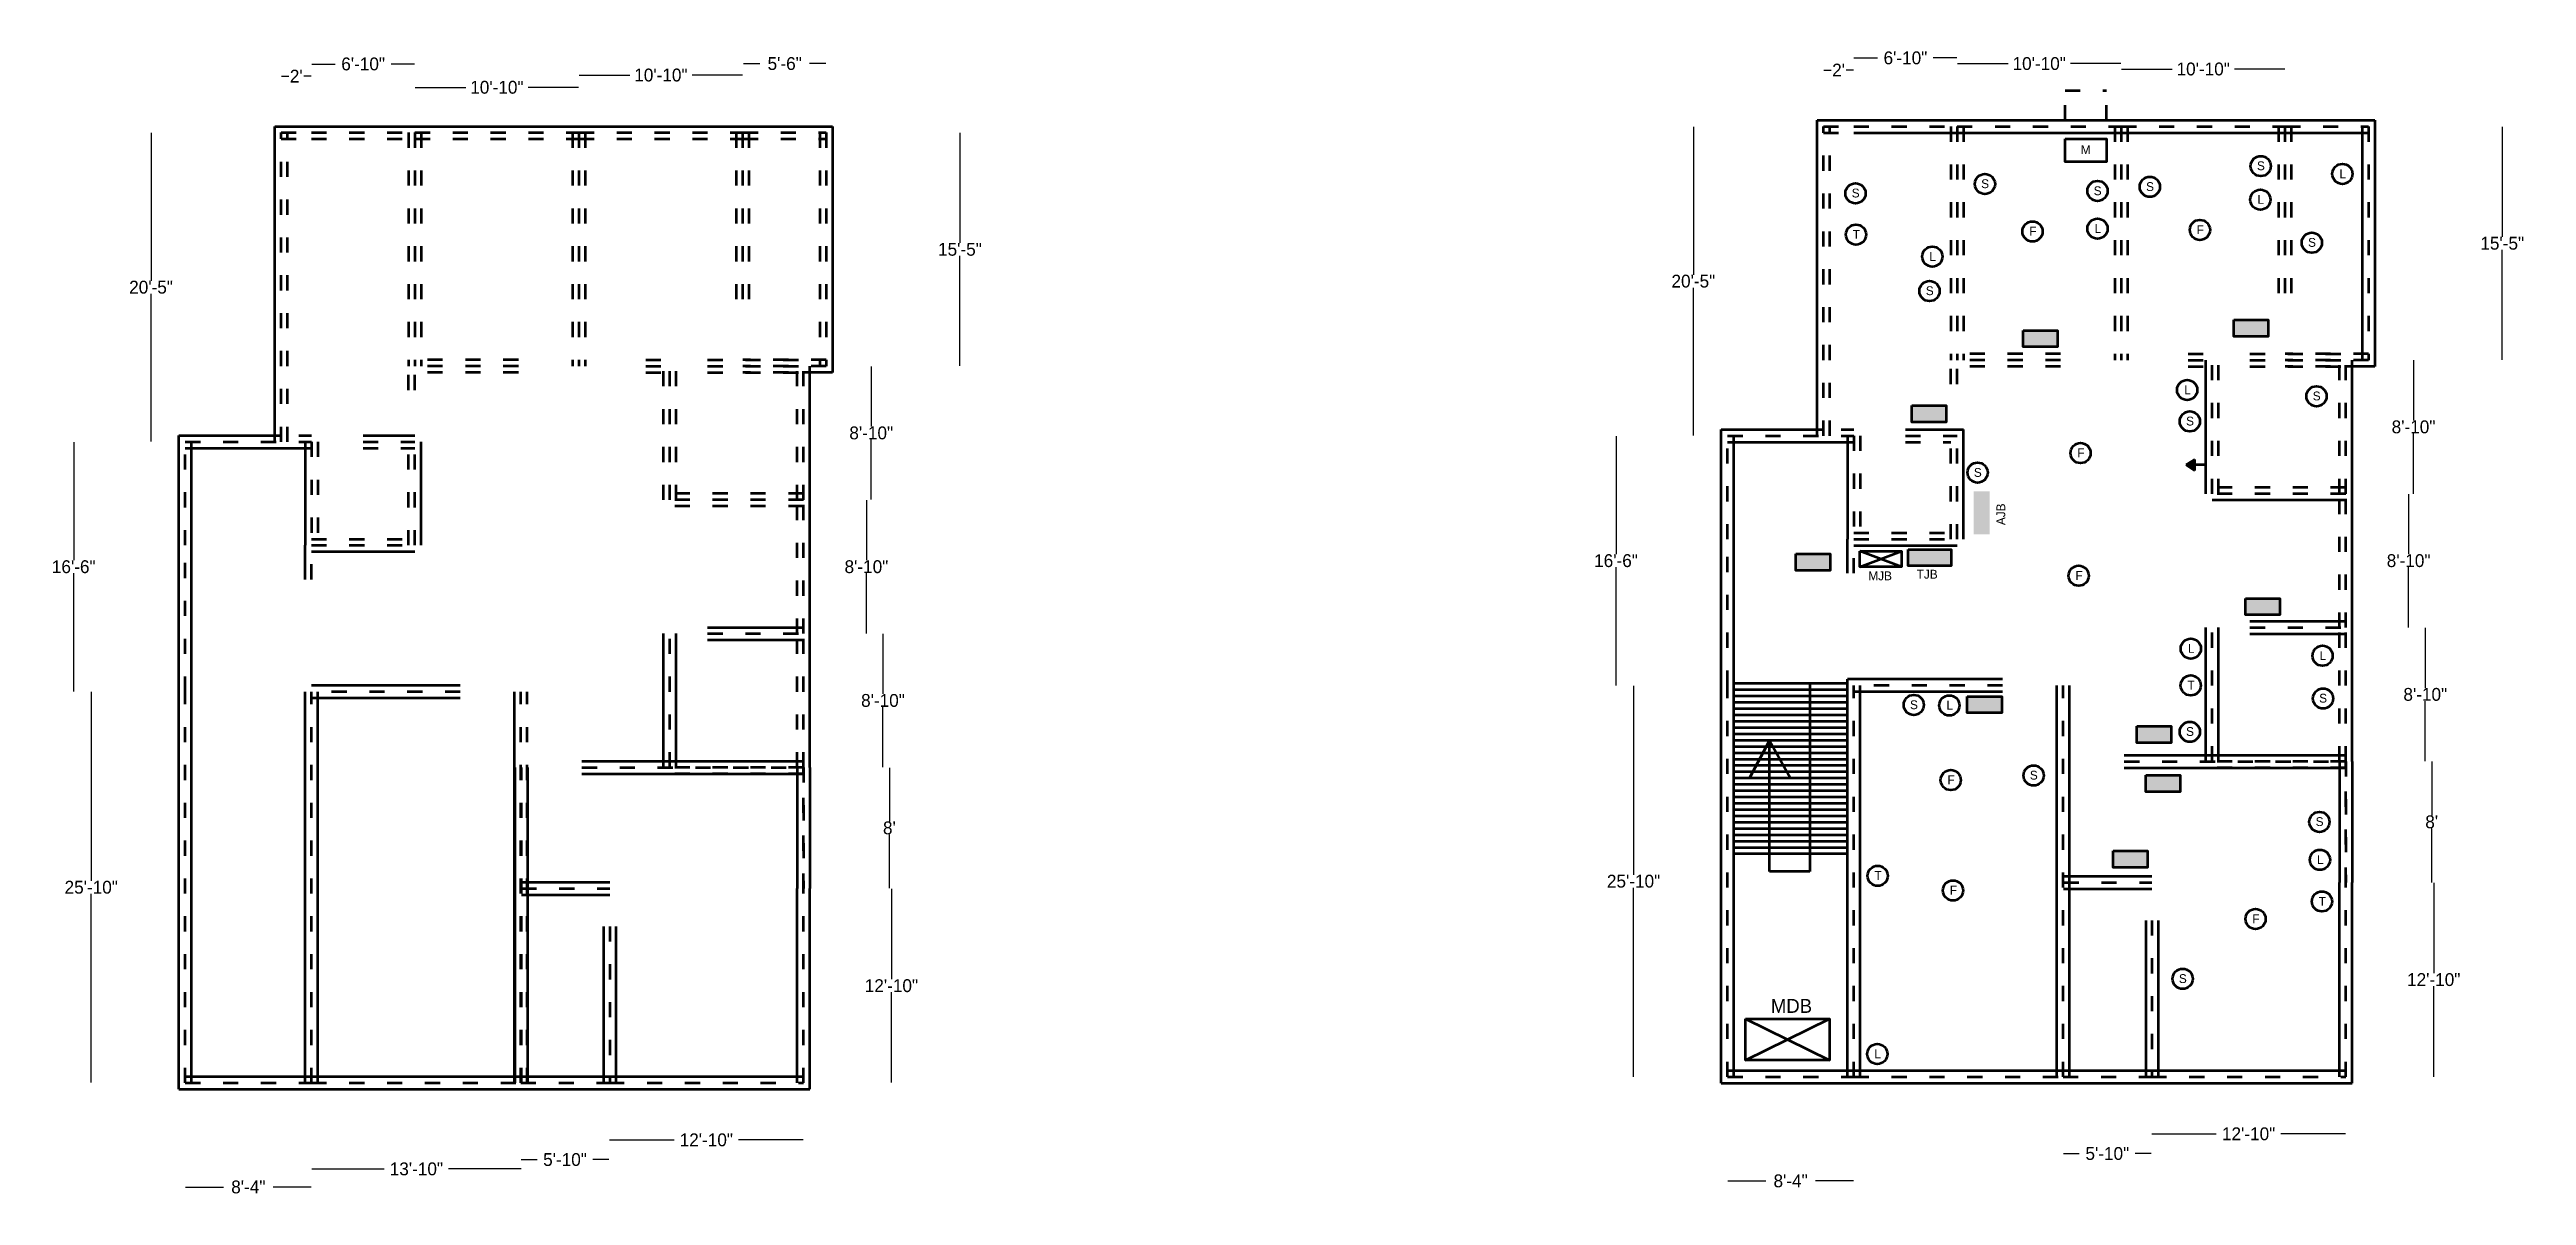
# Model space of a CAD drawing. Header units: inches. Extents: x -152 to 1811, y -118 to 790.
import ezdxf

# ---------------------------------------------------------------- set-up
doc = ezdxf.new("R2010")
doc.units = ezdxf.units.IN
doc.header["$MEASUREMENT"] = 0
doc.linetypes.add('ACAD_ISO03W100', pattern=[30, 12, -18])
doc.dimstyles.get("Standard").update_dxf_attribs({"dimtxt": 10.18, "dimasz": 0.18, "dimexe": 0.18, "dimexo": 0.0625, "dimgap": 0.09, "dimtad": 0, "dimtih": 1, "dimtoh": 1, "dimdec": 0, "dimzin": 0, "dimdsep": 46, "dimlunit": 3, "dimtxsty": 'Standard', "dimcen": 0.09, "dimse1": 1, "dimse2": 1, "dimadec": 0, "dimazin": 0, "dimtfac": 1, "dimtdec": 0, "dimtofl": 0, "dimtmove": 0, "dimatfit": 3, "dimfxl": 1, "dimtolj": 1, "dimtzin": 0, "dimarcsym": 0})

msp = doc.modelspace()

# ---------------------------------------------------------------- texts
at = {"lineweight": 100}
for s, insert, char_height, width, attachment_point in [('M', (1461.5, 714.2), 7, 25.201, 2), ('{\\T1.05;S}', (1381.9, 683.7), 7, 10.027, 5), ('{\\T1.05;\\C3;S}', (1600.5, 697.9), 7, 10.027, 5), ('L', (1665.2, 691.6), 7, 10.027, 5), ('{\\T1.05;S}', (1279.3, 676.3), 7, 10.027, 5), ('{\\T1.05;\\C3;S}', (1471.1, 678.1), 7, 10.027, 5), ('{\\T1.05;S}', (1512.6, 681.4), 7, 10.027, 5), ('L', (1600.2, 671.3), 7, 10.027, 5), ('F', (1419.6, 646.1), 7, 10.027, 5), ('L', (1471.1, 648.2), 7, 10.027, 5), ('F', (1552.3, 647.3), 7, 10.027, 5), ('T', (1279.7, 643.6), 7, 10.027, 5), ('L', (1340.2, 626.1), 7, 10.027, 5), ('{\\T1.05;S}', (1641, 637.2), 7, 10.027, 5), ('{\\T1.05;\\C3;S}', (1338, 598.9), 7, 10.027, 5), ('L', (1542.2, 520.4), 7, 10.027, 5), ('{\\T1.05;S}', (1644.7, 515.5), 7, 10.027, 5), ('{\\T1.05;\\C3;S}', (1544.3, 495.6), 7, 10.027, 5), ('F', (1457.7, 470.5), 7, 10.027, 5), ('{\\T1.05;S}', (1376.1, 454.9), 7, 10.027, 5), ('MJB', (1289.2, 376.5), 7, 10.685, 1), ('TJB', (1327.5, 377.8), 7, 10.685, 1), ('F', (1456.2, 373.3), 7, 10.027, 5), ('L', (1545.1, 315.5), 7, 10.027, 5), ('L', (1649.5, 309.8), 7, 10.027, 5), ('T', (1545, 286.4), 7, 10.027, 5), ('{\\T1.05;S}', (1649.8, 276), 7, 10.027, 5), ('{\\T1.05;\\C3;S}', (1325.5, 270.8), 7, 10.027, 5), ('L', (1353.7, 270.5), 7, 10.027, 5), ('{\\T1.05;\\C3;S}', (1544.3, 249.6), 7, 10.027, 5), ('{\\T1.05;S}', (1420.5, 215), 7, 10.027, 5), ('F', (1354.8, 211.3), 7, 10.027, 5), ('{\\T1.05;\\C3;S}', (1647, 178.2), 7, 10.027, 5), ('T', (1296.9, 135.5), 7, 10.027, 5), ('L', (1647.4, 148.1), 7, 10.027, 5), ('^I', (1296.4, 134.9), 7, 10.027, 5), ('F', (1356.6, 123.9), 7, 10.027, 5), ('T', (1649, 115.1), 7, 10.027, 5), ('F', (1596.4, 101.2), 7, 10.027, 5), ('{\\T1.05;S}', (1538.6, 53.8), 7, 10.027, 5), ('MDB', (1211.9, 37.7), 11, 45.46, 1), ('L', (1296.6, -5.8), 7, 10.027, 5)]:
    msp.add_mtext(s, dxfattribs=dict(at, insert=insert, char_height=char_height, width=width, attachment_point=attachment_point))
at = {"lineweight": 100, "insert": (1390.7, 413.2), "char_height": 7, "width": 10.685, "attachment_point": 1, "rotation": 90}
msp.add_mtext('AJB', dxfattribs=at)

# ---------------------------------------------------------------- blocks, each defined once
blk = doc.blocks.new('*D2')
at = {"color": 0, "linetype": 'Continuous', "lineweight": -2}
for p, q in [((498.9, 539), (498.9, 491.4)), ((498.9, 433.4), (498.9, 481))]:
    blk.add_line(p, q, dxfattribs=at)
at = {"color": 0, "linetype": 'ACAD_ISO03W100', "lineweight": 100}
for points in [[(498.9, 539), (499, 539), (498.9, 539.2)], [(498.9, 433.4), (499, 433.4), (498.9, 433.2)]]:
    blk.add_solid(points, dxfattribs=at)
at = {"layer": 'Defpoints', "color": 0, "linetype": 'ACAD_ISO03W100', "lineweight": 100}
for p in [(445.2, 539.2), (445.2, 433.2), (498.9, 433.2)]:
    blk.add_point(p, dxfattribs=at)
at = {"color": 0, "linetype": 'ACAD_ISO03W100', "lineweight": 100, "insert": (498.9, 486.2), "char_height": 10.18, "attachment_point": 5}
blk.add_mtext('\\A1;8\'-10"', dxfattribs=at)
blk = doc.blocks.new('*D5')
at = {"color": 0, "linetype": 'Continuous', "lineweight": -2}
for p, q in [((495.1, 433), (495.1, 385.4)), ((495.1, 327.4), (495.1, 375))]:
    blk.add_line(p, q, dxfattribs=at)
at = {"color": 0, "linetype": 'ACAD_ISO03W100', "lineweight": 100}
for points in [[(495, 433), (495.1, 433), (495.1, 433.2)], [(495, 327.4), (495.1, 327.4), (495.1, 327.2)]]:
    blk.add_solid(points, dxfattribs=at)
at = {"layer": 'Defpoints', "color": 0, "linetype": 'ACAD_ISO03W100', "lineweight": 100}
for p in [(445.3, 433.2), (445.2, 327.2), (495.1, 327.2)]:
    blk.add_point(p, dxfattribs=at)
at = {"color": 0, "linetype": 'ACAD_ISO03W100', "lineweight": 100, "insert": (495.1, 380.2), "char_height": 10.18, "attachment_point": 5}
blk.add_mtext('\\A1;8\'-10"', dxfattribs=at)
blk = doc.blocks.new('*D6')
at = {"color": 0, "linetype": 'Continuous', "lineweight": -2}
for p, q in [((508.2, 327), (508.2, 279.4)), ((508.2, 221.4), (508.2, 269))]:
    blk.add_line(p, q, dxfattribs=at)
at = {"color": 0, "linetype": 'ACAD_ISO03W100', "lineweight": 100}
for points in [[(508.2, 327), (508.3, 327), (508.2, 327.2)], [(508.2, 221.4), (508.3, 221.4), (508.2, 221.2)]]:
    blk.add_solid(points, dxfattribs=at)
at = {"layer": 'Defpoints', "color": 0, "linetype": 'ACAD_ISO03W100', "lineweight": 100}
for p in [(445.2, 327.2), (445.2, 221.2), (508.2, 221.2)]:
    blk.add_point(p, dxfattribs=at)
at = {"color": 0, "linetype": 'ACAD_ISO03W100', "lineweight": 100, "insert": (508.2, 274.2), "char_height": 10.18, "attachment_point": 5}
blk.add_mtext('\\A1;8\'-10"', dxfattribs=at)
blk = doc.blocks.new('*D8')
at = {"color": 0, "linetype": 'Continuous', "lineweight": -2}
for p, q in [((513.3, 221), (513.3, 178.4)), ((513.3, 125.4), (513.3, 168))]:
    blk.add_line(p, q, dxfattribs=at)
at = {"color": 0, "linetype": 'ACAD_ISO03W100', "lineweight": 100}
for points in [[(513.3, 221), (513.4, 221), (513.3, 221.2)], [(513.3, 125.4), (513.4, 125.4), (513.3, 125.2)]]:
    blk.add_solid(points, dxfattribs=at)
at = {"layer": 'Defpoints', "color": 0, "linetype": 'ACAD_ISO03W100', "lineweight": 100}
for p in [(445.2, 221.2), (445.2, 125.2), (513.3, 125.2)]:
    blk.add_point(p, dxfattribs=at)
at = {"color": 0, "linetype": 'ACAD_ISO03W100', "lineweight": 100, "insert": (513.3, 173.2), "char_height": 10.18, "attachment_point": 5}
blk.add_mtext("\\A1;8'", dxfattribs=at)
blk = doc.blocks.new('*D9')
at = {"color": 0, "linetype": 'Continuous', "lineweight": -2}
for p, q in [((514.9, 125), (514.9, 53.4)), ((514.9, -28.6), (514.9, 43))]:
    blk.add_line(p, q, dxfattribs=at)
at = {"color": 0, "linetype": 'ACAD_ISO03W100', "lineweight": 100}
for points in [[(514.9, 125), (514.9, 125), (514.9, 125.2)], [(514.9, -28.6), (514.9, -28.6), (514.9, -28.8)]]:
    blk.add_solid(points, dxfattribs=at)
at = {"layer": 'Defpoints', "color": 0, "linetype": 'ACAD_ISO03W100', "lineweight": 100}
for p in [(445.2, 125.2), (445.2, -28.8), (514.9, -28.8)]:
    blk.add_point(p, dxfattribs=at)
at = {"color": 0, "linetype": 'ACAD_ISO03W100', "lineweight": 100, "insert": (514.9, 48.2), "char_height": 10.18, "attachment_point": 5}
blk.add_mtext('\\A1;12\'-10"', dxfattribs=at)
blk = doc.blocks.new('*D10')
at = {"color": 0, "linetype": 'Continuous', "lineweight": -2}
for p, q in [((291.4, -74), (342.7, -74)), ((445, -74), (393.7, -74))]:
    blk.add_line(p, q, dxfattribs=at)
at = {"color": 0, "linetype": 'ACAD_ISO03W100', "lineweight": 100}
for points in [[(291.4, -74), (291.4, -74.1), (291.2, -74)], [(445, -74), (445, -74.1), (445.2, -74)]]:
    blk.add_solid(points, dxfattribs=at)
at = {"layer": 'Defpoints', "color": 0, "linetype": 'ACAD_ISO03W100', "lineweight": 100}
for p in [(291.2, -28.8), (445.2, -28.8), (291.2, -74)]:
    blk.add_point(p, dxfattribs=at)
at = {"color": 0, "linetype": 'ACAD_ISO03W100', "lineweight": 100, "insert": (368.2, -74), "char_height": 10.18, "attachment_point": 5}
blk.add_mtext('\\A1;12\'-10"', dxfattribs=at)
blk = doc.blocks.new('*D11')
at = {"color": 0, "linetype": 'Continuous', "lineweight": -2}
for p, q in [((221.4, -89.6), (234.1, -89.6)), ((291, -89.6), (278.3, -89.6))]:
    blk.add_line(p, q, dxfattribs=at)
at = {"color": 0, "linetype": 'ACAD_ISO03W100', "lineweight": 100}
for points in [[(221.4, -89.5), (221.4, -89.6), (221.2, -89.6)], [(291, -89.5), (291, -89.6), (291.2, -89.6)]]:
    blk.add_solid(points, dxfattribs=at)
at = {"layer": 'Defpoints', "color": 0, "linetype": 'ACAD_ISO03W100', "lineweight": 100}
for p in [(221.2, -28.8), (291.2, -28.8), (221.2, -89.6)]:
    blk.add_point(p, dxfattribs=at)
at = {"color": 0, "linetype": 'ACAD_ISO03W100', "lineweight": 100, "insert": (256.2, -89.6), "char_height": 10.18, "attachment_point": 5}
blk.add_mtext('\\A1;5\'-10"', dxfattribs=at)
blk = doc.blocks.new('*D12')
at = {"color": 0, "linetype": 'Continuous', "lineweight": -2}
for p, q in [((55.4, -97), (112.9, -97)), ((221.4, -97), (163.9, -97))]:
    blk.add_line(p, q, dxfattribs=at)
at = {"color": 0, "linetype": 'ACAD_ISO03W100', "lineweight": 100}
for points in [[(55.4, -97), (55.4, -97.1), (55.2, -97)], [(221.4, -97), (221.4, -97.1), (221.6, -97)]]:
    blk.add_solid(points, dxfattribs=at)
at = {"layer": 'Defpoints', "color": 0, "linetype": 'ACAD_ISO03W100', "lineweight": 100}
for p in [(55.2, -28.8), (221.6, -28.8), (55.2, -97)]:
    blk.add_point(p, dxfattribs=at)
at = {"color": 0, "linetype": 'ACAD_ISO03W100', "lineweight": 100, "insert": (138.4, -97), "char_height": 10.18, "attachment_point": 5}
blk.add_mtext('\\A1;13\'-10"', dxfattribs=at)
blk = doc.blocks.new('*D13')
at = {"color": 0, "linetype": 'Continuous', "lineweight": -2}
for p, q in [((-44.6, -111.3), (-14.4, -111.3)), ((55, -111.3), (24.8, -111.3))]:
    blk.add_line(p, q, dxfattribs=at)
at = {"color": 0, "linetype": 'ACAD_ISO03W100', "lineweight": 100}
for points in [[(-44.6, -111.3), (-44.6, -111.3), (-44.8, -111.3)], [(55, -111.3), (55, -111.3), (55.2, -111.3)]]:
    blk.add_solid(points, dxfattribs=at)
at = {"layer": 'Defpoints', "color": 0, "linetype": 'ACAD_ISO03W100', "lineweight": 100}
for p in [(-44.8, -28.8), (55.2, -28.8), (-44.8, -111.3)]:
    blk.add_point(p, dxfattribs=at)
at = {"color": 0, "linetype": 'ACAD_ISO03W100', "lineweight": 100, "insert": (5.2, -111.3), "char_height": 10.18, "attachment_point": 5}
blk.add_mtext('\\A1;8\'-4"', dxfattribs=at)
blk = doc.blocks.new('*D14')
at = {"color": 0, "linetype": 'Continuous', "lineweight": -2}
for p, q in [((-119.3, 281), (-119.3, 131.4)), ((-119.3, -28.6), (-119.3, 121))]:
    blk.add_line(p, q, dxfattribs=at)
at = {"color": 0, "linetype": 'ACAD_ISO03W100', "lineweight": 100}
for points in [[(-119.3, 281), (-119.3, 281), (-119.3, 281.2)], [(-119.3, -28.6), (-119.3, -28.6), (-119.3, -28.8)]]:
    blk.add_solid(points, dxfattribs=at)
at = {"layer": 'Defpoints', "color": 0, "linetype": 'ACAD_ISO03W100', "lineweight": 100}
for p in [(-119.3, 281.2), (-44.8, 281.2), (-44.8, -28.8)]:
    blk.add_point(p, dxfattribs=at)
at = {"color": 0, "linetype": 'ACAD_ISO03W100', "lineweight": 100, "insert": (-119.3, 126.2), "char_height": 10.18, "attachment_point": 5}
blk.add_mtext('\\A1;25\'-10"', dxfattribs=at)
blk = doc.blocks.new('*D15')
at = {"color": 0, "linetype": 'Continuous', "lineweight": -2}
for p, q in [((-133.2, 479), (-133.2, 385.4)), ((-133.2, 281.4), (-133.2, 375))]:
    blk.add_line(p, q, dxfattribs=at)
at = {"color": 0, "linetype": 'ACAD_ISO03W100', "lineweight": 100}
for points in [[(-133.2, 479), (-133.1, 479), (-133.2, 479.2)], [(-133.2, 281.4), (-133.1, 281.4), (-133.2, 281.2)]]:
    blk.add_solid(points, dxfattribs=at)
at = {"layer": 'Defpoints', "color": 0, "linetype": 'ACAD_ISO03W100', "lineweight": 100}
for p in [(-133.2, 479.2), (-44.8, 479.2), (-44.8, 281.2)]:
    blk.add_point(p, dxfattribs=at)
at = {"color": 0, "linetype": 'ACAD_ISO03W100', "lineweight": 100, "insert": (-133.2, 380.2), "char_height": 10.18, "attachment_point": 5}
blk.add_mtext('\\A1;16\'-6"', dxfattribs=at)
blk = doc.blocks.new('*D16')
at = {"color": 0, "linetype": 'Continuous', "lineweight": -2}
for p, q in [((-71.9, 724), (-71.9, 606.9)), ((-71.9, 479.4), (-71.9, 596.5))]:
    blk.add_line(p, q, dxfattribs=at)
at = {"color": 0, "linetype": 'ACAD_ISO03W100', "lineweight": 100}
for points in [[(-71.9, 724), (-71.9, 724), (-71.9, 724.2)], [(-71.9, 479.4), (-71.9, 479.4), (-71.9, 479.2)]]:
    blk.add_solid(points, dxfattribs=at)
at = {"layer": 'Defpoints', "color": 0, "linetype": 'ACAD_ISO03W100', "lineweight": 100}
for p in [(-71.9, 724.2), (31.2, 724.2), (31.2, 479.2)]:
    blk.add_point(p, dxfattribs=at)
at = {"color": 0, "linetype": 'ACAD_ISO03W100', "lineweight": 100, "insert": (-71.9, 601.7), "char_height": 10.18, "attachment_point": 5}
blk.add_mtext('\\A1;20\'-5"', dxfattribs=at)
blk = doc.blocks.new('*D17')
at = {"color": 0, "linetype": 'Continuous', "lineweight": -2}
for p, q in [((31.4, 769), (37.2, 769)), ((55, 769), (49.2, 769))]:
    blk.add_line(p, q, dxfattribs=at)
at = {"color": 0, "linetype": 'ACAD_ISO03W100', "lineweight": 100}
for points in [[(31.4, 769), (31.4, 768.9), (31.2, 769)], [(55, 769), (55, 768.9), (55.2, 769)]]:
    blk.add_solid(points, dxfattribs=at)
at = {"layer": 'Defpoints', "color": 0, "linetype": 'ACAD_ISO03W100', "lineweight": 100}
for p in [(55.2, 769), (31.2, 724.2), (55.2, 724.2)]:
    blk.add_point(p, dxfattribs=at)
at = {"color": 0, "linetype": 'ACAD_ISO03W100', "lineweight": 100, "insert": (43.2, 769), "char_height": 10.18, "attachment_point": 5}
blk.add_mtext("\\A1;2'", dxfattribs=at)
blk = doc.blocks.new('*D19')
at = {"color": 0, "linetype": 'Continuous', "lineweight": -2}
for p, q in [((55.4, 778.6), (74.1, 778.6)), ((137, 778.6), (118.3, 778.6))]:
    blk.add_line(p, q, dxfattribs=at)
at = {"color": 0, "linetype": 'ACAD_ISO03W100', "lineweight": 100}
for points in [[(55.4, 778.6), (55.4, 778.6), (55.2, 778.6)], [(137, 778.6), (137, 778.6), (137.2, 778.6)]]:
    blk.add_solid(points, dxfattribs=at)
at = {"layer": 'Defpoints', "color": 0, "linetype": 'ACAD_ISO03W100', "lineweight": 100}
for p in [(137.2, 778.6), (55.2, 724.2), (137.2, 724.2)]:
    blk.add_point(p, dxfattribs=at)
at = {"color": 0, "linetype": 'ACAD_ISO03W100', "lineweight": 100, "insert": (96.2, 778.6), "char_height": 10.18, "attachment_point": 5}
blk.add_mtext('\\A1;6\'-10"', dxfattribs=at)
blk = doc.blocks.new('*D20')
at = {"color": 0, "linetype": 'Continuous', "lineweight": -2}
for p, q in [((137.4, 760.1), (177.5, 760.1)), ((267, 760.1), (226.9, 760.1))]:
    blk.add_line(p, q, dxfattribs=at)
at = {"color": 0, "linetype": 'ACAD_ISO03W100', "lineweight": 100}
for points in [[(137.4, 760.1), (137.4, 760), (137.2, 760.1)], [(267, 760.1), (267, 760), (267.2, 760.1)]]:
    blk.add_solid(points, dxfattribs=at)
at = {"layer": 'Defpoints', "color": 0, "linetype": 'ACAD_ISO03W100', "lineweight": 100}
for p in [(267.2, 760.1), (137.2, 724.2), (267.2, 724.2)]:
    blk.add_point(p, dxfattribs=at)
at = {"color": 0, "linetype": 'ACAD_ISO03W100', "lineweight": 100, "insert": (202.2, 760.1), "char_height": 10.18, "attachment_point": 5}
blk.add_mtext('\\A1;10\'-10"', dxfattribs=at)
blk = doc.blocks.new('*D21')
at = {"color": 0, "linetype": 'Continuous', "lineweight": -2}
for p, q in [((267.4, 769.8), (307.5, 769.8)), ((397, 769.8), (356.9, 769.8))]:
    blk.add_line(p, q, dxfattribs=at)
at = {"color": 0, "linetype": 'ACAD_ISO03W100', "lineweight": 100}
for points in [[(267.4, 769.9), (267.4, 769.8), (267.2, 769.8)], [(397, 769.9), (397, 769.8), (397.2, 769.8)]]:
    blk.add_solid(points, dxfattribs=at)
at = {"layer": 'Defpoints', "color": 0, "linetype": 'ACAD_ISO03W100', "lineweight": 100}
for p in [(397.2, 769.8), (267.2, 724.2), (397.2, 724.2)]:
    blk.add_point(p, dxfattribs=at)
at = {"color": 0, "linetype": 'ACAD_ISO03W100', "lineweight": 100, "insert": (332.2, 769.8), "char_height": 10.18, "attachment_point": 5}
blk.add_mtext('\\A1;10\'-10"', dxfattribs=at)
blk = doc.blocks.new('*D22')
at = {"color": 0, "linetype": 'Continuous', "lineweight": -2}
for p, q in [((397.6, 778.9), (410.7, 778.9)), ((463, 778.9), (449.9, 778.9))]:
    blk.add_line(p, q, dxfattribs=at)
at = {"color": 0, "linetype": 'ACAD_ISO03W100', "lineweight": 100}
for points in [[(397.6, 779), (397.6, 778.9), (397.4, 778.9)], [(463, 779), (463, 778.9), (463.2, 778.9)]]:
    blk.add_solid(points, dxfattribs=at)
at = {"layer": 'Defpoints', "color": 0, "linetype": 'ACAD_ISO03W100', "lineweight": 100}
for p in [(463.2, 778.9), (397.4, 724.2), (463.2, 724.2)]:
    blk.add_point(p, dxfattribs=at)
at = {"color": 0, "linetype": 'ACAD_ISO03W100', "lineweight": 100, "insert": (430.3, 778.9), "char_height": 10.18, "attachment_point": 5}
blk.add_mtext('\\A1;5\'-6"', dxfattribs=at)
blk = doc.blocks.new('*D23')
at = {"color": 0, "linetype": 'Continuous', "lineweight": -2}
for p, q in [((569.2, 724), (569.2, 636.9)), ((569.2, 539.4), (569.2, 626.5))]:
    blk.add_line(p, q, dxfattribs=at)
at = {"color": 0, "linetype": 'ACAD_ISO03W100', "lineweight": 100}
for points in [[(569.2, 724), (569.3, 724), (569.2, 724.2)], [(569.2, 539.4), (569.3, 539.4), (569.2, 539.2)]]:
    blk.add_solid(points, dxfattribs=at)
at = {"layer": 'Defpoints', "color": 0, "linetype": 'ACAD_ISO03W100', "lineweight": 100}
for p in [(463.2, 724.2), (569.2, 724.2), (463.2, 539.2)]:
    blk.add_point(p, dxfattribs=at)
at = {"color": 0, "linetype": 'ACAD_ISO03W100', "lineweight": 100, "insert": (569.2, 631.7), "char_height": 10.18, "attachment_point": 5}
blk.add_mtext('\\A1;15\'-5"', dxfattribs=at)
blk = doc.blocks.new('*D43')
at = {"color": 0, "linetype": 'Continuous', "lineweight": -2}
for p, q in [((1721.3, 543.8), (1721.3, 496.1)), ((1721.3, 438.1), (1721.3, 485.8))]:
    blk.add_line(p, q, dxfattribs=at)
at = {"color": 0, "linetype": 'ACAD_ISO03W100', "lineweight": 100}
for points in [[(1721.3, 543.8), (1721.4, 543.8), (1721.3, 544)], [(1721.3, 438.1), (1721.4, 438.1), (1721.3, 438)]]:
    blk.add_solid(points, dxfattribs=at)
at = {"layer": 'Defpoints', "color": 0, "linetype": 'ACAD_ISO03W100', "lineweight": 100}
for p in [(1667.6, 544), (1667.6, 438), (1721.3, 438)]:
    blk.add_point(p, dxfattribs=at)
at = {"color": 0, "linetype": 'ACAD_ISO03W100', "lineweight": 100, "insert": (1721.3, 491), "char_height": 10.18, "attachment_point": 5}
blk.add_mtext('\\A1;8\'-10"', dxfattribs=at)
blk = doc.blocks.new('*D44')
at = {"color": 0, "linetype": 'Continuous', "lineweight": -2}
for p, q in [((1717.4, 437.8), (1717.4, 390.1)), ((1717.4, 332.1), (1717.4, 379.8))]:
    blk.add_line(p, q, dxfattribs=at)
at = {"color": 0, "linetype": 'ACAD_ISO03W100', "lineweight": 100}
for points in [[(1717.4, 437.8), (1717.5, 437.8), (1717.4, 438)], [(1717.4, 332.1), (1717.5, 332.1), (1717.4, 332)]]:
    blk.add_solid(points, dxfattribs=at)
at = {"layer": 'Defpoints', "color": 0, "linetype": 'ACAD_ISO03W100', "lineweight": 100}
for p in [(1667.7, 438), (1667.6, 332), (1717.4, 332)]:
    blk.add_point(p, dxfattribs=at)
at = {"color": 0, "linetype": 'ACAD_ISO03W100', "lineweight": 100, "insert": (1717.4, 385), "char_height": 10.18, "attachment_point": 5}
blk.add_mtext('\\A1;8\'-10"', dxfattribs=at)
blk = doc.blocks.new('*D45')
at = {"color": 0, "linetype": 'Continuous', "lineweight": -2}
for p, q in [((1730.6, 331.8), (1730.6, 284.1)), ((1730.6, 226.1), (1730.6, 273.8))]:
    blk.add_line(p, q, dxfattribs=at)
at = {"color": 0, "linetype": 'ACAD_ISO03W100', "lineweight": 100}
for points in [[(1730.6, 331.8), (1730.7, 331.8), (1730.6, 332)], [(1730.6, 226.1), (1730.7, 226.1), (1730.6, 226)]]:
    blk.add_solid(points, dxfattribs=at)
at = {"layer": 'Defpoints', "color": 0, "linetype": 'ACAD_ISO03W100', "lineweight": 100}
for p in [(1667.6, 332), (1667.6, 226), (1730.6, 226)]:
    blk.add_point(p, dxfattribs=at)
at = {"color": 0, "linetype": 'ACAD_ISO03W100', "lineweight": 100, "insert": (1730.6, 279), "char_height": 10.18, "attachment_point": 5}
blk.add_mtext('\\A1;8\'-10"', dxfattribs=at)
blk = doc.blocks.new('*D46')
at = {"color": 0, "linetype": 'Continuous', "lineweight": -2}
for p, q in [((1735.7, 225.8), (1735.7, 183.1)), ((1735.7, 130.1), (1735.7, 172.8))]:
    blk.add_line(p, q, dxfattribs=at)
at = {"color": 0, "linetype": 'ACAD_ISO03W100', "lineweight": 100}
for points in [[(1735.7, 225.8), (1735.7, 225.8), (1735.7, 226)], [(1735.7, 130.1), (1735.7, 130.1), (1735.7, 130)]]:
    blk.add_solid(points, dxfattribs=at)
at = {"layer": 'Defpoints', "color": 0, "linetype": 'ACAD_ISO03W100', "lineweight": 100}
for p in [(1667.6, 226), (1667.6, 130), (1735.7, 130)]:
    blk.add_point(p, dxfattribs=at)
at = {"color": 0, "linetype": 'ACAD_ISO03W100', "lineweight": 100, "insert": (1735.7, 178), "char_height": 10.18, "attachment_point": 5}
blk.add_mtext("\\A1;8'", dxfattribs=at)
blk = doc.blocks.new('*D47')
at = {"color": 0, "linetype": 'Continuous', "lineweight": -2}
for p, q in [((1737.3, 129.8), (1737.3, 58.1)), ((1737.3, -23.9), (1737.3, 47.8))]:
    blk.add_line(p, q, dxfattribs=at)
at = {"color": 0, "linetype": 'ACAD_ISO03W100', "lineweight": 100}
for points in [[(1737.2, 129.8), (1737.3, 129.8), (1737.3, 130)], [(1737.2, -23.9), (1737.3, -23.9), (1737.3, -24)]]:
    blk.add_solid(points, dxfattribs=at)
at = {"layer": 'Defpoints', "color": 0, "linetype": 'ACAD_ISO03W100', "lineweight": 100}
for p in [(1667.6, 130), (1667.6, -24), (1737.3, -24)]:
    blk.add_point(p, dxfattribs=at)
at = {"color": 0, "linetype": 'ACAD_ISO03W100', "lineweight": 100, "insert": (1737.3, 53), "char_height": 10.18, "attachment_point": 5}
blk.add_mtext('\\A1;12\'-10"', dxfattribs=at)
blk = doc.blocks.new('*D48')
at = {"color": 0, "linetype": 'Continuous', "lineweight": -2}
for p, q in [((1513.8, -69.2), (1565, -69.2)), ((1667.4, -69.2), (1616.1, -69.2))]:
    blk.add_line(p, q, dxfattribs=at)
at = {"color": 0, "linetype": 'ACAD_ISO03W100', "lineweight": 100}
for points in [[(1513.8, -69.2), (1513.8, -69.3), (1513.6, -69.2)], [(1667.4, -69.2), (1667.4, -69.3), (1667.6, -69.2)]]:
    blk.add_solid(points, dxfattribs=at)
at = {"layer": 'Defpoints', "color": 0, "linetype": 'ACAD_ISO03W100', "lineweight": 100}
for p in [(1513.6, -24), (1667.6, -24), (1513.6, -69.2)]:
    blk.add_point(p, dxfattribs=at)
at = {"color": 0, "linetype": 'ACAD_ISO03W100', "lineweight": 100, "insert": (1590.6, -69.2), "char_height": 10.18, "attachment_point": 5}
blk.add_mtext('\\A1;12\'-10"', dxfattribs=at)
blk = doc.blocks.new('*D49')
at = {"color": 0, "linetype": 'Continuous', "lineweight": -2}
for p, q in [((1443.8, -84.8), (1456.4, -84.8)), ((1513.4, -84.8), (1500.7, -84.8))]:
    blk.add_line(p, q, dxfattribs=at)
at = {"color": 0, "linetype": 'ACAD_ISO03W100', "lineweight": 100}
for points in [[(1443.8, -84.8), (1443.8, -84.8), (1443.6, -84.8)], [(1513.4, -84.8), (1513.4, -84.8), (1513.6, -84.8)]]:
    blk.add_solid(points, dxfattribs=at)
at = {"layer": 'Defpoints', "color": 0, "linetype": 'ACAD_ISO03W100', "lineweight": 100}
for p in [(1443.6, -24), (1513.6, -24), (1443.6, -84.8)]:
    blk.add_point(p, dxfattribs=at)
at = {"color": 0, "linetype": 'ACAD_ISO03W100', "lineweight": 100, "insert": (1478.6, -84.8), "char_height": 10.18, "attachment_point": 5}
blk.add_mtext('\\A1;5\'-10"', dxfattribs=at)
blk = doc.blocks.new('*D51')
at = {"color": 0, "linetype": 'Continuous', "lineweight": -2}
for p, q in [((1177.8, -106.5), (1208, -106.5)), ((1277.4, -106.5), (1247.2, -106.5))]:
    blk.add_line(p, q, dxfattribs=at)
at = {"color": 0, "linetype": 'ACAD_ISO03W100', "lineweight": 100}
for points in [[(1177.8, -106.5), (1177.8, -106.6), (1177.6, -106.5)], [(1277.4, -106.5), (1277.4, -106.6), (1277.6, -106.5)]]:
    blk.add_solid(points, dxfattribs=at)
at = {"layer": 'Defpoints', "color": 0, "linetype": 'ACAD_ISO03W100', "lineweight": 100}
for p in [(1177.6, -24), (1277.6, -24), (1177.6, -106.5)]:
    blk.add_point(p, dxfattribs=at)
at = {"color": 0, "linetype": 'ACAD_ISO03W100', "lineweight": 100, "insert": (1227.6, -106.5), "char_height": 10.18, "attachment_point": 5}
blk.add_mtext('\\A1;8\'-4"', dxfattribs=at)
blk = doc.blocks.new('*D52')
at = {"color": 0, "linetype": 'Continuous', "lineweight": -2}
for p, q in [((1103.1, 285.8), (1103.1, 136.1)), ((1103.1, -23.9), (1103.1, 125.8))]:
    blk.add_line(p, q, dxfattribs=at)
at = {"color": 0, "linetype": 'ACAD_ISO03W100', "lineweight": 100}
for points in [[(1103, 285.8), (1103.1, 285.8), (1103.1, 286)], [(1103, -23.9), (1103.1, -23.9), (1103.1, -24)]]:
    blk.add_solid(points, dxfattribs=at)
at = {"layer": 'Defpoints', "color": 0, "linetype": 'ACAD_ISO03W100', "lineweight": 100}
for p in [(1103.1, 286), (1177.6, 286), (1177.6, -24)]:
    blk.add_point(p, dxfattribs=at)
at = {"color": 0, "linetype": 'ACAD_ISO03W100', "lineweight": 100, "insert": (1103.1, 131), "char_height": 10.18, "attachment_point": 5}
blk.add_mtext('\\A1;25\'-10"', dxfattribs=at)
blk = doc.blocks.new('*D53')
at = {"color": 0, "linetype": 'Continuous', "lineweight": -2}
for p, q in [((1089.2, 483.8), (1089.2, 390.1)), ((1089.2, 286.1), (1089.2, 379.8))]:
    blk.add_line(p, q, dxfattribs=at)
at = {"color": 0, "linetype": 'ACAD_ISO03W100', "lineweight": 100}
for points in [[(1089.2, 483.8), (1089.3, 483.8), (1089.2, 484)], [(1089.2, 286.1), (1089.3, 286.1), (1089.2, 286)]]:
    blk.add_solid(points, dxfattribs=at)
at = {"layer": 'Defpoints', "color": 0, "linetype": 'ACAD_ISO03W100', "lineweight": 100}
for p in [(1089.2, 484), (1177.6, 484), (1177.6, 286)]:
    blk.add_point(p, dxfattribs=at)
at = {"color": 0, "linetype": 'ACAD_ISO03W100', "lineweight": 100, "insert": (1089.2, 385), "char_height": 10.18, "attachment_point": 5}
blk.add_mtext('\\A1;16\'-6"', dxfattribs=at)
blk = doc.blocks.new('*D54')
at = {"color": 0, "linetype": 'Continuous', "lineweight": -2}
for p, q in [((1150.5, 728.8), (1150.5, 611.6)), ((1150.5, 484.1), (1150.5, 601.3))]:
    blk.add_line(p, q, dxfattribs=at)
at = {"color": 0, "linetype": 'ACAD_ISO03W100', "lineweight": 100}
for points in [[(1150.5, 728.8), (1150.5, 728.8), (1150.5, 729)], [(1150.5, 484.1), (1150.5, 484.1), (1150.5, 484)]]:
    blk.add_solid(points, dxfattribs=at)
at = {"layer": 'Defpoints', "color": 0, "linetype": 'ACAD_ISO03W100', "lineweight": 100}
for p in [(1150.5, 729), (1253.6, 729), (1253.6, 484)]:
    blk.add_point(p, dxfattribs=at)
at = {"color": 0, "linetype": 'ACAD_ISO03W100', "lineweight": 100, "insert": (1150.5, 606.5), "char_height": 10.18, "attachment_point": 5}
blk.add_mtext('\\A1;20\'-5"', dxfattribs=at)
blk = doc.blocks.new('*D55')
at = {"color": 0, "linetype": 'Continuous', "lineweight": -2}
for p, q in [((1253.8, 773.8), (1259.6, 773.8)), ((1277.4, 773.8), (1271.6, 773.8))]:
    blk.add_line(p, q, dxfattribs=at)
at = {"color": 0, "linetype": 'ACAD_ISO03W100', "lineweight": 100}
for points in [[(1253.8, 773.8), (1253.8, 773.7), (1253.6, 773.8)], [(1277.4, 773.8), (1277.4, 773.7), (1277.6, 773.8)]]:
    blk.add_solid(points, dxfattribs=at)
at = {"layer": 'Defpoints', "color": 0, "linetype": 'ACAD_ISO03W100', "lineweight": 100}
for p in [(1277.6, 773.8), (1253.6, 729), (1277.6, 729)]:
    blk.add_point(p, dxfattribs=at)
at = {"color": 0, "linetype": 'ACAD_ISO03W100', "lineweight": 100, "insert": (1265.6, 773.8), "char_height": 10.18, "attachment_point": 5}
blk.add_mtext("\\A1;2'", dxfattribs=at)
blk = doc.blocks.new('*D56')
at = {"color": 0, "linetype": 'Continuous', "lineweight": -2}
for p, q in [((1277.8, 783.4), (1296.4, 783.4)), ((1359.4, 783.4), (1340.7, 783.4))]:
    blk.add_line(p, q, dxfattribs=at)
at = {"color": 0, "linetype": 'ACAD_ISO03W100', "lineweight": 100}
for points in [[(1277.8, 783.4), (1277.8, 783.3), (1277.6, 783.4)], [(1359.4, 783.4), (1359.4, 783.3), (1359.6, 783.4)]]:
    blk.add_solid(points, dxfattribs=at)
at = {"layer": 'Defpoints', "color": 0, "linetype": 'ACAD_ISO03W100', "lineweight": 100}
for p in [(1359.6, 783.4), (1277.6, 729), (1359.6, 729)]:
    blk.add_point(p, dxfattribs=at)
at = {"color": 0, "linetype": 'ACAD_ISO03W100', "lineweight": 100, "insert": (1318.6, 783.4), "char_height": 10.18, "attachment_point": 5}
blk.add_mtext('\\A1;6\'-10"', dxfattribs=at)
blk = doc.blocks.new('*D57')
at = {"color": 0, "linetype": 'Continuous', "lineweight": -2}
for p, q in [((1359.8, 778.9), (1399.9, 778.9)), ((1489.4, 778.9), (1449.3, 778.9))]:
    blk.add_line(p, q, dxfattribs=at)
at = {"color": 0, "linetype": 'ACAD_ISO03W100', "lineweight": 100}
for points in [[(1359.8, 778.9), (1359.8, 778.8), (1359.6, 778.9)], [(1489.4, 778.9), (1489.4, 778.8), (1489.6, 778.9)]]:
    blk.add_solid(points, dxfattribs=at)
at = {"layer": 'Defpoints', "color": 0, "linetype": 'ACAD_ISO03W100', "lineweight": 100}
for p in [(1489.6, 778.9), (1359.6, 729), (1489.6, 729)]:
    blk.add_point(p, dxfattribs=at)
at = {"color": 0, "linetype": 'ACAD_ISO03W100', "lineweight": 100, "insert": (1424.6, 778.9), "char_height": 10.18, "attachment_point": 5}
blk.add_mtext('\\A1;10\'-10"', dxfattribs=at)
blk = doc.blocks.new('*D58')
at = {"color": 0, "linetype": 'Continuous', "lineweight": -2}
for p, q in [((1489.8, 774.6), (1529.9, 774.6)), ((1619.4, 774.6), (1579.3, 774.6))]:
    blk.add_line(p, q, dxfattribs=at)
at = {"color": 0, "linetype": 'ACAD_ISO03W100', "lineweight": 100}
for points in [[(1489.8, 774.6), (1489.8, 774.6), (1489.6, 774.6)], [(1619.4, 774.6), (1619.4, 774.6), (1619.6, 774.6)]]:
    blk.add_solid(points, dxfattribs=at)
at = {"layer": 'Defpoints', "color": 0, "linetype": 'ACAD_ISO03W100', "lineweight": 100}
for p in [(1619.6, 774.6), (1489.6, 729), (1619.6, 729)]:
    blk.add_point(p, dxfattribs=at)
at = {"color": 0, "linetype": 'ACAD_ISO03W100', "lineweight": 100, "insert": (1554.6, 774.6), "char_height": 10.18, "attachment_point": 5}
blk.add_mtext('\\A1;10\'-10"', dxfattribs=at)
blk = doc.blocks.new('*D60')
at = {"color": 0, "linetype": 'Continuous', "lineweight": -2}
for p, q in [((1791.6, 728.8), (1791.6, 641.6)), ((1791.6, 544.1), (1791.6, 631.3))]:
    blk.add_line(p, q, dxfattribs=at)
at = {"color": 0, "linetype": 'ACAD_ISO03W100', "lineweight": 100}
for points in [[(1791.6, 728.8), (1791.6, 728.8), (1791.6, 729)], [(1791.6, 544.1), (1791.6, 544.1), (1791.6, 544)]]:
    blk.add_solid(points, dxfattribs=at)
at = {"layer": 'Defpoints', "color": 0, "linetype": 'ACAD_ISO03W100', "lineweight": 100}
for p in [(1685.6, 729), (1791.6, 729), (1685.6, 544)]:
    blk.add_point(p, dxfattribs=at)
at = {"color": 0, "linetype": 'ACAD_ISO03W100', "lineweight": 100, "insert": (1791.6, 636.5), "char_height": 10.18, "attachment_point": 5}
blk.add_mtext('\\A1;15\'-5"', dxfattribs=at)

# ---------------------------------------------------------------- dimensions: what is measured, and where the dimension line sits
at = {"linetype": 'ACAD_ISO03W100', "lineweight": 100}
for base, p1, p2, picture, middle in [((137.2, 778.6), (55.2, 724.2), (137.2, 724.2), '*D19', (96.2, 778.6)), ((463.2, 778.9), (397.4, 724.2), (463.2, 724.2), '*D22', (430.3, 778.9)), ((1359.6, 783.4), (1277.6, 729), (1359.6, 729), '*D56', (1318.6, 783.4)), ((55.2, 769), (31.2, 724.2), (55.2, 724.2), '*D17', (43.2, 769)), ((267.2, 760.1), (137.2, 724.2), (267.2, 724.2), '*D20', (202.2, 760.1)), ((397.2, 769.8), (267.2, 724.2), (397.2, 724.2), '*D21', (332.2, 769.8)), ((1277.6, 773.8), (1253.6, 729), (1277.6, 729), '*D55', (1265.6, 773.8)), ((1619.6, 774.6), (1489.6, 729), (1619.6, 729), '*D58', (1554.6, 774.6)), ((-44.8, -111.3), (55.2, -28.8), (-44.8, -28.8), '*D13', (5.2, -111.3)), ((55.2, -97), (221.6, -28.8), (55.2, -28.8), '*D12', (138.4, -97)), ((221.2, -89.6), (291.2, -28.8), (221.2, -28.8), '*D11', (256.2, -89.6)), ((291.2, -74), (445.2, -28.8), (291.2, -28.8), '*D10', (368.2, -74)), ((1177.6, -106.5), (1277.6, -24), (1177.6, -24), '*D51', (1227.6, -106.5)), ((1443.6, -84.8), (1513.6, -24), (1443.6, -24), '*D49', (1478.6, -84.8)), ((1513.6, -69.2), (1667.6, -24), (1513.6, -24), '*D48', (1590.6, -69.2))]:
    dim = msp.add_linear_dim(base=base, p1=p1, p2=p2, dimstyle='Standard', dxfattribs=at)
    dim.commit()
    dim.dimension.update_dxf_attribs({"geometry": picture, "text_midpoint": middle})
dim = msp.add_linear_dim(base=(1489.6, 778.9), p1=(1359.6, 729), p2=(1489.6, 729), dimstyle='Standard', dxfattribs=at)
dim.commit()
dim.dimension.update_dxf_attribs({"geometry": '*D57', "text_midpoint": (1424.6, 778.9), "dimtype": 160})
for base, p1, p2, picture, middle in [((1150.5, 729), (1253.6, 484), (1253.6, 729), '*D54', (1150.5, 606.5)), ((1791.6, 729), (1685.6, 544), (1685.6, 729), '*D60', (1791.6, 636.5)), ((-71.9, 724.2), (31.2, 479.2), (31.2, 724.2), '*D16', (-71.9, 601.7)), ((569.2, 724.2), (463.2, 539.2), (463.2, 724.2), '*D23', (569.2, 631.7)), ((498.9, 433.2), (445.2, 539.2), (445.2, 433.2), '*D2', (498.9, 486.2)), ((1721.3, 438), (1667.6, 544), (1667.6, 438), '*D43', (1721.3, 491)), ((-133.2, 479.2), (-44.8, 281.2), (-44.8, 479.2), '*D15', (-133.2, 380.2)), ((1089.2, 484), (1177.6, 286), (1177.6, 484), '*D53', (1089.2, 385)), ((495.1, 327.2), (445.3, 433.2), (445.2, 327.2), '*D5', (495.1, 380.2)), ((1717.4, 332), (1667.7, 438), (1667.6, 332), '*D44', (1717.4, 385)), ((508.2, 221.2), (445.2, 327.2), (445.2, 221.2), '*D6', (508.2, 274.2)), ((1730.6, 226), (1667.6, 332), (1667.6, 226), '*D45', (1730.6, 279)), ((-119.3, 281.2), (-44.8, -28.8), (-44.8, 281.2), '*D14', (-119.3, 126.2)), ((1103.1, 286), (1177.6, -24), (1177.6, 286), '*D52', (1103.1, 131)), ((513.3, 125.2), (445.2, 221.2), (445.2, 125.2), '*D8', (513.3, 173.2)), ((1735.7, 130), (1667.6, 226), (1667.6, 130), '*D46', (1735.7, 178)), ((514.9, -28.8), (445.2, 125.2), (445.2, -28.8), '*D9', (514.9, 48.2)), ((1737.3, -24), (1667.6, 130), (1667.6, -24), '*D47', (1737.3, 53))]:
    dim = msp.add_linear_dim(base=base, p1=p1, p2=p2, angle=90, dimstyle='Standard', dxfattribs=at)
    dim.commit()
    dim.dimension.update_dxf_attribs({"geometry": picture, "text_midpoint": middle})

# ---------------------------------------------------------------- hatches: boundary and pattern name
at = {"lineweight": 100}
for color, points in [(8, [(1606.1, 575.9), (1578.9, 575.9), (1578.9, 562.8), (1606.1, 562.8)]), (8, [(1439.2, 567.5), (1412, 567.5), (1412, 554.4), (1439.2, 554.4)]), (8, [(1350.8, 507.9), (1323.6, 507.9), (1323.6, 494.8), (1350.8, 494.8)]), (74, [(1372.6, 405.8), (1372.6, 439.9), (1385.4, 439.9), (1385.4, 405.8)]), (74, [(1320.8, 393.8), (1354.9, 393.8), (1354.9, 381), (1320.8, 381)]), (8, [(1258.9, 390.4), (1231.7, 390.4), (1231.7, 377.3), (1258.9, 377.3)]), (8, [(1615.4, 355.1), (1588.2, 355.1), (1588.2, 342.1), (1615.4, 342.1)]), (8, [(1394.9, 277.5), (1367.6, 277.5), (1367.6, 264.4), (1394.9, 264.4)]), (8, [(1529.1, 253.9), (1501.9, 253.9), (1501.9, 240.8), (1529.1, 240.8)]), (8, [(1536.3, 215), (1509.1, 215), (1509.1, 201.9), (1536.3, 201.9)]), (8, [(1510.5, 155), (1483.3, 155), (1483.3, 141.9), (1510.5, 141.9)])]:
    msp.add_hatch(color=color, dxfattribs=at).paths.add_polyline_path(points)
h = msp.add_hatch(color=256, dxfattribs=at)
h.paths.add_polyline_path([(1548, 465.1), (1541.2, 460.9), (1548, 460.9)])
h.paths.add_polyline_path([(1548, 460.9), (1541.2, 460.9), (1548, 456.5)])

# ---------------------------------------------------------------- linework, layer by layer
at = {"linetype": 'ACAD_ISO03W100', "lineweight": 100}
for p, q in [((1445.1, 734), (1445.1, 757.6)), ((1445.1, 757.6), (1478, 757.6)), ((1478, 734), (1478, 757.6)), ((1253.6, 484), (1253.6, 729)), ((1253.6, 729), (1277.6, 729)), ((1258.6, 484), (1258.6, 729)), ((1277.6, 729), (1359.6, 729)), ((1354.6, 729), (1354.6, 544)), ((1359.6, 729), (1489.6, 729)), ((1359.6, 729), (1359.6, 544)), ((1364.6, 729), (1364.6, 544)), ((1484.6, 729), (1484.6, 544)), ((1489.6, 729), (1619.6, 729)), ((1489.6, 729), (1489.6, 544)), ((1494.6, 729), (1494.6, 544)), ((1614.6, 597), (1614.6, 729)), ((1619.6, 729), (1685.6, 729)), ((1619.6, 597), (1619.6, 729)), ((1624.6, 597), (1624.6, 729)), ((1685.6, 729), (1685.6, 544)), ((31.2, 479.2), (31.2, 724.2)), ((31.2, 724.2), (55.2, 724.2)), ((31.2, 719.2), (55.2, 719.2)), ((36.2, 479.2), (36.2, 724.2)), ((55.2, 724.2), (137.2, 724.2)), ((55.2, 719.2), (137.2, 719.2)), ((132.2, 724.2), (132.2, 539.2)), ((137.2, 724.2), (267.2, 724.2)), ((137.2, 724.2), (137.2, 539.2)), ((137.2, 719.2), (267.2, 719.2)), ((142.2, 724.2), (142.2, 539.2)), ((262.2, 724.2), (262.2, 539.2)), ((267.2, 724.2), (397.2, 724.2)), ((267.2, 724.2), (267.2, 539.2)), ((267.2, 719.2), (397.2, 719.2)), ((272.2, 724.2), (272.2, 539.2)), ((392.2, 592.2), (392.2, 724.2)), ((397.2, 724.2), (463.2, 724.2)), ((397.2, 592.2), (397.2, 724.2)), ((397.2, 719.2), (463.2, 719.2)), ((402.2, 592.2), (402.2, 724.2)), ((458.2, 724.2), (458.2, 539.2)), ((463.2, 724.2), (463.2, 539.2)), ((1253.6, 724), (1277.6, 724)), ((132.2, 520.2), (132.2, 539.2)), ((219.2, 544.2), (137.2, 544.2)), ((219.2, 539.2), (137.2, 539.2)), ((137.2, 520.2), (137.2, 539.2)), ((219.2, 534.2), (137.2, 534.2)), ((320.2, 544.2), (339.2, 544.2)), ((320.2, 544.2), (339.2, 544.2)), ((320.2, 539.2), (339.2, 539.2)), ((320.2, 534.2), (339.2, 534.2)), ((334.2, 433.2), (334.2, 539.2)), ((339.2, 433.2), (339.2, 539.2)), ((344.2, 433.2), (344.2, 539.2)), ((369.2, 544.2), (445.2, 544.2)), ((369.2, 539.2), (445.2, 539.2)), ((369.2, 534.2), (445.2, 534.2)), ((463.2, 544.2), (397.2, 544.2)), ((463.2, 539.2), (397.2, 539.2)), ((463.2, 534.2), (397.2, 534.2)), ((440.2, 433.2), (440.2, 539.2)), ((445.2, 433.2), (445.2, 539.2)), ((463.2, 539.2), (445.3, 539.2)), ((1354.6, 525), (1354.6, 544)), ((1441.6, 549), (1359.6, 549)), ((1441.6, 544), (1359.6, 544)), ((1359.6, 525), (1359.6, 544)), ((1441.6, 539), (1359.6, 539)), ((1542.6, 549), (1561.6, 549)), ((1542.6, 549), (1566.6, 549)), ((1542.6, 544), (1561.6, 544)), ((1542.6, 539), (1561.6, 539)), ((1561.6, 438), (1561.6, 544)), ((1566.6, 438), (1566.6, 549)), ((1591.6, 549), (1667.6, 549)), ((1591.6, 544), (1667.6, 544)), ((1591.6, 539), (1667.6, 539)), ((1685.6, 549), (1619.6, 549)), ((1685.6, 544), (1619.6, 544)), ((1685.6, 539), (1619.6, 539)), ((1662.6, 438), (1662.6, 544)), ((1667.6, 438), (1667.6, 544)), ((1685.6, 544), (1667.7, 544)), ((-44.8, 484.2), (55.2, 484.2)), ((-44.8, 397.2), (-44.8, 479.2)), ((-44.8, 479.2), (31.2, 479.2)), ((-44.8, 479.2), (55.2, 479.2)), ((55.2, 479.2), (55.2, 397.2)), ((60.2, 479.2), (60.2, 397.2)), ((96.2, 479.2), (137.2, 479.2)), ((96.2, 474.2), (137.2, 474.2)), ((132.2, 397.2), (132.2, 479.2)), ((137.2, 397.2), (137.2, 479.2)), ((1177.6, 489), (1277.6, 489)), ((1177.6, 402), (1177.6, 484)), ((1177.6, 484), (1253.6, 484)), ((1177.6, 484), (1277.6, 484)), ((1277.6, 484), (1277.6, 402)), ((1282.6, 484), (1282.6, 402)), ((1318.6, 484), (1359.6, 484)), ((1318.6, 479), (1354.6, 479)), ((1354.6, 402), (1354.6, 479)), ((1359.6, 402), (1359.6, 484)), ((445.2, 438.2), (339.2, 438.2)), ((445.2, 433.2), (339.2, 433.2)), ((440.2, 327.2), (440.2, 433.2)), ((445.2, 327.2), (445.2, 433.2)), ((1667.6, 443), (1561.6, 443)), ((1667.6, 438), (1561.6, 438)), ((1667.6, 433), (1561.6, 433)), ((1662.6, 332), (1662.6, 438)), ((1667.6, 332), (1667.6, 438)), ((445.2, 428.2), (339.2, 428.2)), ((445.2, 428.2), (339.2, 428.2)), ((-44.8, 281.2), (-44.8, 397.2)), ((55.2, 402.2), (137.2, 402.2)), ((55.2, 397.2), (137.2, 397.2)), ((55.2, 370.2), (55.2, 397.2)), ((1177.6, 286), (1177.6, 402)), ((1277.6, 407), (1359.6, 407)), ((1277.6, 402), (1359.6, 402)), ((1277.6, 375), (1277.6, 402)), ((339.2, 221.2), (339.2, 327.2)), ((369.2, 327.2), (445.2, 327.2)), ((440.2, 221.2), (440.2, 327.2)), ((445.2, 221.2), (445.2, 327.2)), ((1561.6, 226), (1561.6, 332)), ((1591.6, 332), (1667.6, 332)), ((1662.6, 226), (1662.6, 332)), ((1667.6, 226), (1667.6, 332)), ((-44.8, -28.8), (-44.8, 281.2)), ((55.2, -28.8), (55.2, 281.2)), ((173.2, 281.2), (55.2, 281.2)), ((221.2, -28.8), (221.2, 281.2)), ((226.2, -28.8), (226.2, 281.2)), ((1177.6, -24), (1177.6, 286)), ((1277.6, -24), (1277.6, 286)), ((1395.6, 286), (1277.6, 286)), ((1443.6, -24), (1443.6, 286)), ((221.6, -28.8), (221.6, 221.2)), ((269.6, 221.2), (445.2, 221.2)), ((445.2, 221.2), (339.2, 221.2)), ((445.2, 216.2), (339.2, 216.2)), ((445.2, 125.2), (445.2, 221.2)), ((445.2, 221.2), (445.2, 125.2)), ((1492, 226), (1667.6, 226)), ((1667.6, 226), (1561.6, 226)), ((1667.6, 221), (1561.6, 221)), ((1667.6, 130), (1667.6, 226)), ((1667.6, 226), (1667.6, 130)), ((221.6, 130.2), (291.6, 130.2)), ((221.6, -28.8), (221.6, 125.2)), ((221.6, 125.2), (291.6, 125.2)), ((445.2, -28.8), (445.2, 125.2)), ((1444, 135), (1514, 135)), ((1444, 130), (1514, 130)), ((1667.6, -24), (1667.6, 130)), ((1514, 100), (1514, -24)), ((291.6, 95.2), (291.6, -28.8)), ((-44.8, -28.8), (55.2, -28.8)), ((55.2, -28.8), (221.2, -28.8)), ((221.2, -28.8), (291.2, -28.8)), ((291.2, -28.8), (445.2, -28.8)), ((1177.6, -24), (1277.6, -24)), ((1277.6, -24), (1443.6, -24)), ((1443.6, -24), (1513.6, -24)), ((1513.6, -24), (1667.6, -24))]:
    msp.add_line(p, q, dxfattribs=at)
at = {"linetype": 'Continuous', "lineweight": 100}
for p, q in [((26.2, 729.2), (55.2, 729.2)), ((26.2, 479.2), (26.2, 729.2)), ((55.2, 729.2), (137.2, 729.2)), ((137.2, 729.2), (267.2, 729.2)), ((267.2, 729.2), (397.2, 729.2)), ((397.2, 729.2), (468.2, 729.2)), ((468.2, 729.2), (468.2, 534.2)), ((1248.6, 484), (1248.6, 734)), ((1248.6, 734), (1277.6, 734)), ((1277.6, 734), (1359.6, 734)), ((1359.6, 734), (1489.6, 734)), ((1489.6, 734), (1619.6, 734)), ((1619.6, 734), (1690.6, 734)), ((1690.6, 734), (1690.6, 539)), ((468.2, 534.2), (445.3, 534.2)), ((450.2, 433.2), (450.2, 539.2)), ((1690.6, 539), (1667.7, 539)), ((1672.6, 438), (1672.6, 544)), ((-49.8, 484.2), (31.2, 484.2)), ((-49.8, 397.2), (-49.8, 484.2)), ((-44.8, 474.2), (55.2, 474.2)), ((-39.8, 397.2), (-39.8, 479.2)), ((50.2, 479.2), (50.2, 397.2)), ((96.2, 484.2), (137.2, 484.2)), ((142.2, 397.2), (142.2, 479.2)), ((1172.6, 402), (1172.6, 489)), ((1172.6, 489), (1253.6, 489)), ((1177.6, 479), (1277.6, 479)), ((1182.6, 402), (1182.6, 484)), ((1272.6, 484), (1272.6, 402)), ((1318.6, 489), (1364.6, 489)), ((1364.6, 402), (1364.6, 489)), ((450.2, 327.2), (450.2, 433.2)), ((1672.6, 332), (1672.6, 438)), ((-49.8, 281.2), (-49.8, 397.2)), ((-39.8, 281.2), (-39.8, 397.2)), ((50.2, 370.2), (50.2, 397.2)), ((1172.6, 286), (1172.6, 402)), ((1182.6, 286), (1182.6, 402)), ((1272.6, 375), (1272.6, 402)), ((1277.6, 397), (1359.6, 397)), ((55.2, 392.2), (137.2, 392.2)), ((1591.6, 337), (1667.6, 337)), ((334.2, 221.2), (334.2, 327.2)), ((344.2, 221.2), (344.2, 327.2)), ((369.2, 332.2), (445.2, 332.2)), ((369.2, 322.2), (445.2, 322.2)), ((450.2, 221.2), (450.2, 327.2)), ((1556.6, 226), (1556.6, 332)), ((1566.6, 226), (1566.6, 332)), ((1591.6, 327), (1667.6, 327)), ((1672.6, 226), (1672.6, 332)), ((-49.8, -33.8), (-49.8, 281.2)), ((-39.8, -28.8), (-39.8, 281.2)), ((50.2, -28.8), (50.2, 281.2)), ((173.2, 286.2), (55.2, 286.2)), ((173.2, 276.2), (55.2, 276.2)), ((60.2, -28.8), (60.2, 281.2)), ((216.2, -28.8), (216.2, 281.2)), ((1172.6, -29), (1172.6, 286)), ((1182.6, -24), (1182.6, 286)), ((1272.6, -24), (1272.6, 291)), ((1395.6, 291), (1272.6, 291)), ((1395.6, 281), (1277.6, 281)), ((1282.6, -24), (1282.6, 286)), ((1438.6, -24), (1438.6, 286)), ((1448.6, -24), (1448.6, 286)), ((216.6, -28.8), (216.6, 221.2)), ((226.6, -28.8), (226.6, 221.2)), ((269.6, 226.2), (445.2, 226.2)), ((269.6, 216.2), (445.2, 216.2)), ((440.2, 221.2), (440.2, 125.2)), ((450.2, 221.2), (450.2, 125.2)), ((1492, 231), (1667.6, 231)), ((1492, 221), (1667.6, 221)), ((1662.6, 226), (1662.6, 130)), ((1672.6, 226), (1672.6, 130)), ((221.6, 130.2), (291.6, 130.2)), ((221.6, 120.2), (291.6, 120.2)), ((440.2, -28.8), (440.2, 125.2)), ((450.2, -33.8), (450.2, 125.2)), ((1444, 135), (1514, 135)), ((1444, 125), (1514, 125)), ((1662.6, -24), (1662.6, 130)), ((1672.6, -29), (1672.6, 130)), ((1509, 100), (1509, -24)), ((1519, 100), (1519, -24)), ((286.6, 95.2), (286.6, -28.8)), ((296.6, 95.2), (296.6, -28.8)), ((1177.6, -19), (1277.6, -19)), ((1277.6, -19), (1443.6, -19)), ((1443.6, -19), (1513.6, -19)), ((1513.6, -19), (1667.6, -19)), ((-49.8, -33.8), (55.2, -33.8)), ((-44.8, -23.8), (55.2, -23.8)), ((55.2, -23.8), (221.2, -23.8)), ((55.2, -33.8), (221.2, -33.8)), ((221.2, -23.8), (291.2, -23.8)), ((221.2, -33.8), (291.2, -33.8)), ((291.2, -23.8), (445.2, -23.8)), ((291.2, -33.8), (450.2, -33.8)), ((1172.6, -29), (1277.6, -29)), ((1277.6, -29), (1443.6, -29)), ((1443.6, -29), (1513.6, -29)), ((1513.6, -29), (1672.6, -29))]:
    msp.add_line(p, q, dxfattribs=at)
at = {"lineweight": 100}
for p, q in [((1680.6, 729), (1680.6, 544)), ((1277.6, 724), (1359.6, 724)), ((1359.6, 724), (1489.6, 724)), ((1489.6, 724), (1619.6, 724)), ((1619.6, 724), (1685.6, 724)), ((1556.6, 438), (1556.6, 544)), ((1548, 465.1), (1541.2, 460.9)), ((1556.6, 460.9), (1541.2, 460.9)), ((1541.2, 460.9), (1548, 456.5)), ((1548, 456.5), (1548, 465.1)), ((1667.6, 433), (1561.6, 433)), ((1282.5, 380.2), (1315.4, 392.6)), ((1315.4, 380.2), (1282.5, 392.6)), ((1272.6, 287.6), (1182.6, 287.6)), ((1272.6, 282.6), (1182.6, 282.6)), ((1272.6, 277.6), (1182.6, 277.6)), ((1242.8, 287.6), (1242.8, 138.7)), ((1272.6, 272.6), (1182.6, 272.6)), ((1272.6, 267.6), (1182.6, 267.6)), ((1272.6, 262.6), (1182.6, 262.6)), ((1272.6, 257.6), (1182.6, 257.6)), ((1272.6, 252.6), (1182.6, 252.6)), ((1272.6, 247.6), (1182.6, 247.6)), ((1272.6, 242.6), (1182.6, 242.6)), ((1272.6, 237.6), (1182.6, 237.6)), ((1210.8, 242.6), (1195, 212.6)), ((1195, 212.6), (1210.8, 242.6)), ((1210.8, 138.7), (1210.8, 242.6)), ((1210.8, 242.6), (1227.6, 212.6)), ((1272.6, 232.6), (1182.6, 232.6)), ((1272.6, 227.6), (1182.6, 227.6)), ((1272.6, 222.6), (1182.6, 222.6)), ((1272.6, 217.6), (1182.6, 217.6)), ((1272.6, 212.6), (1182.6, 212.6)), ((1272.6, 207.6), (1182.6, 207.6)), ((1272.6, 202.6), (1182.6, 202.6)), ((1272.6, 197.6), (1182.6, 197.6)), ((1272.6, 192.6), (1182.6, 192.6)), ((1272.6, 187.6), (1182.6, 187.6)), ((1272.6, 182.6), (1182.6, 182.6)), ((1272.6, 177.6), (1182.6, 177.6)), ((1272.6, 172.6), (1182.6, 172.6)), ((1272.6, 167.6), (1182.6, 167.6)), ((1272.6, 162.6), (1182.6, 162.6)), ((1272.6, 157.6), (1182.6, 157.6)), ((1272.6, 152.6), (1182.6, 152.6)), ((1242.8, 138.7), (1210.8, 138.7)), ((1191.8, -10.8), (1258.3, 22.1)), ((1191.8, 22.1), (1258.3, -10.8))]:
    msp.add_line(p, q, dxfattribs=at)
for points in [[(1445.1, 719.4), (1478, 719.4), (1478, 701.2), (1445.1, 701.2)], [(1578.9, 575.9), (1606.1, 575.9), (1606.1, 562.8), (1578.9, 562.8)], [(1412, 567.5), (1439.2, 567.5), (1439.2, 554.4), (1412, 554.4)], [(1323.6, 507.9), (1350.8, 507.9), (1350.8, 494.8), (1323.6, 494.8)], [(1282.5, 392.6), (1315.4, 392.6), (1315.4, 380.2), (1282.5, 380.2)], [(1320.8, 393.8), (1354.9, 393.8), (1354.9, 381), (1320.8, 381)], [(1231.7, 390.4), (1258.9, 390.4), (1258.9, 377.3), (1231.7, 377.3)], [(1588.2, 355.1), (1615.4, 355.1), (1615.4, 342.1), (1588.2, 342.1)], [(1367.6, 277.5), (1394.9, 277.5), (1394.9, 264.4), (1367.6, 264.4)], [(1501.9, 253.9), (1529.1, 253.9), (1529.1, 240.8), (1501.9, 240.8)], [(1509.1, 215), (1536.3, 215), (1536.3, 201.9), (1509.1, 201.9)], [(1483.3, 155), (1510.5, 155), (1510.5, 141.9), (1483.3, 141.9)], [(1191.8, 22.1), (1258.3, 22.1), (1258.3, -10.8), (1191.8, -10.8)]]:
    msp.add_lwpolyline(points, close=True, dxfattribs=at)
for centre in [(1381.6, 683.5), (1512.3, 681.3), (1600.2, 697.7), (1664.9, 691.5), (1279, 676.1), (1470.8, 678), (1599.9, 671.1), (1279.4, 643.4), (1419.3, 645.9), (1470.8, 648.1), (1552, 647.1), (1339.9, 626), (1640.7, 637), (1337.7, 598.7), (1541.9, 520.3), (1644.4, 515.3), (1544, 495.4), (1457.4, 470.3), (1375.8, 454.8), (1455.9, 373.1), (1544.8, 315.3), (1649.2, 309.7), (1325.2, 270.7), (1353.4, 270.3), (1544.7, 286.2), (1649.6, 275.8), (1544, 249.4), (1354.5, 211.2), (1420.2, 214.8), (1646.7, 178), (1296.6, 135.3), (1647.1, 148), (1356.3, 123.7), (1648.7, 115), (1596.1, 101.1), (1538.3, 53.7), (1296.3, -5.9)]:
    msp.add_circle(centre, 8, dxfattribs=at)

msp.set_redraw_order([(e.dxf.handle, doc.entitydb.next_handle()) for e in msp.query("TEXT MTEXT ATTDEF DIMENSION ARC_DIMENSION")])  # texts and dimensions are drawn at this point

doc.saveas('drawing.dxf')
